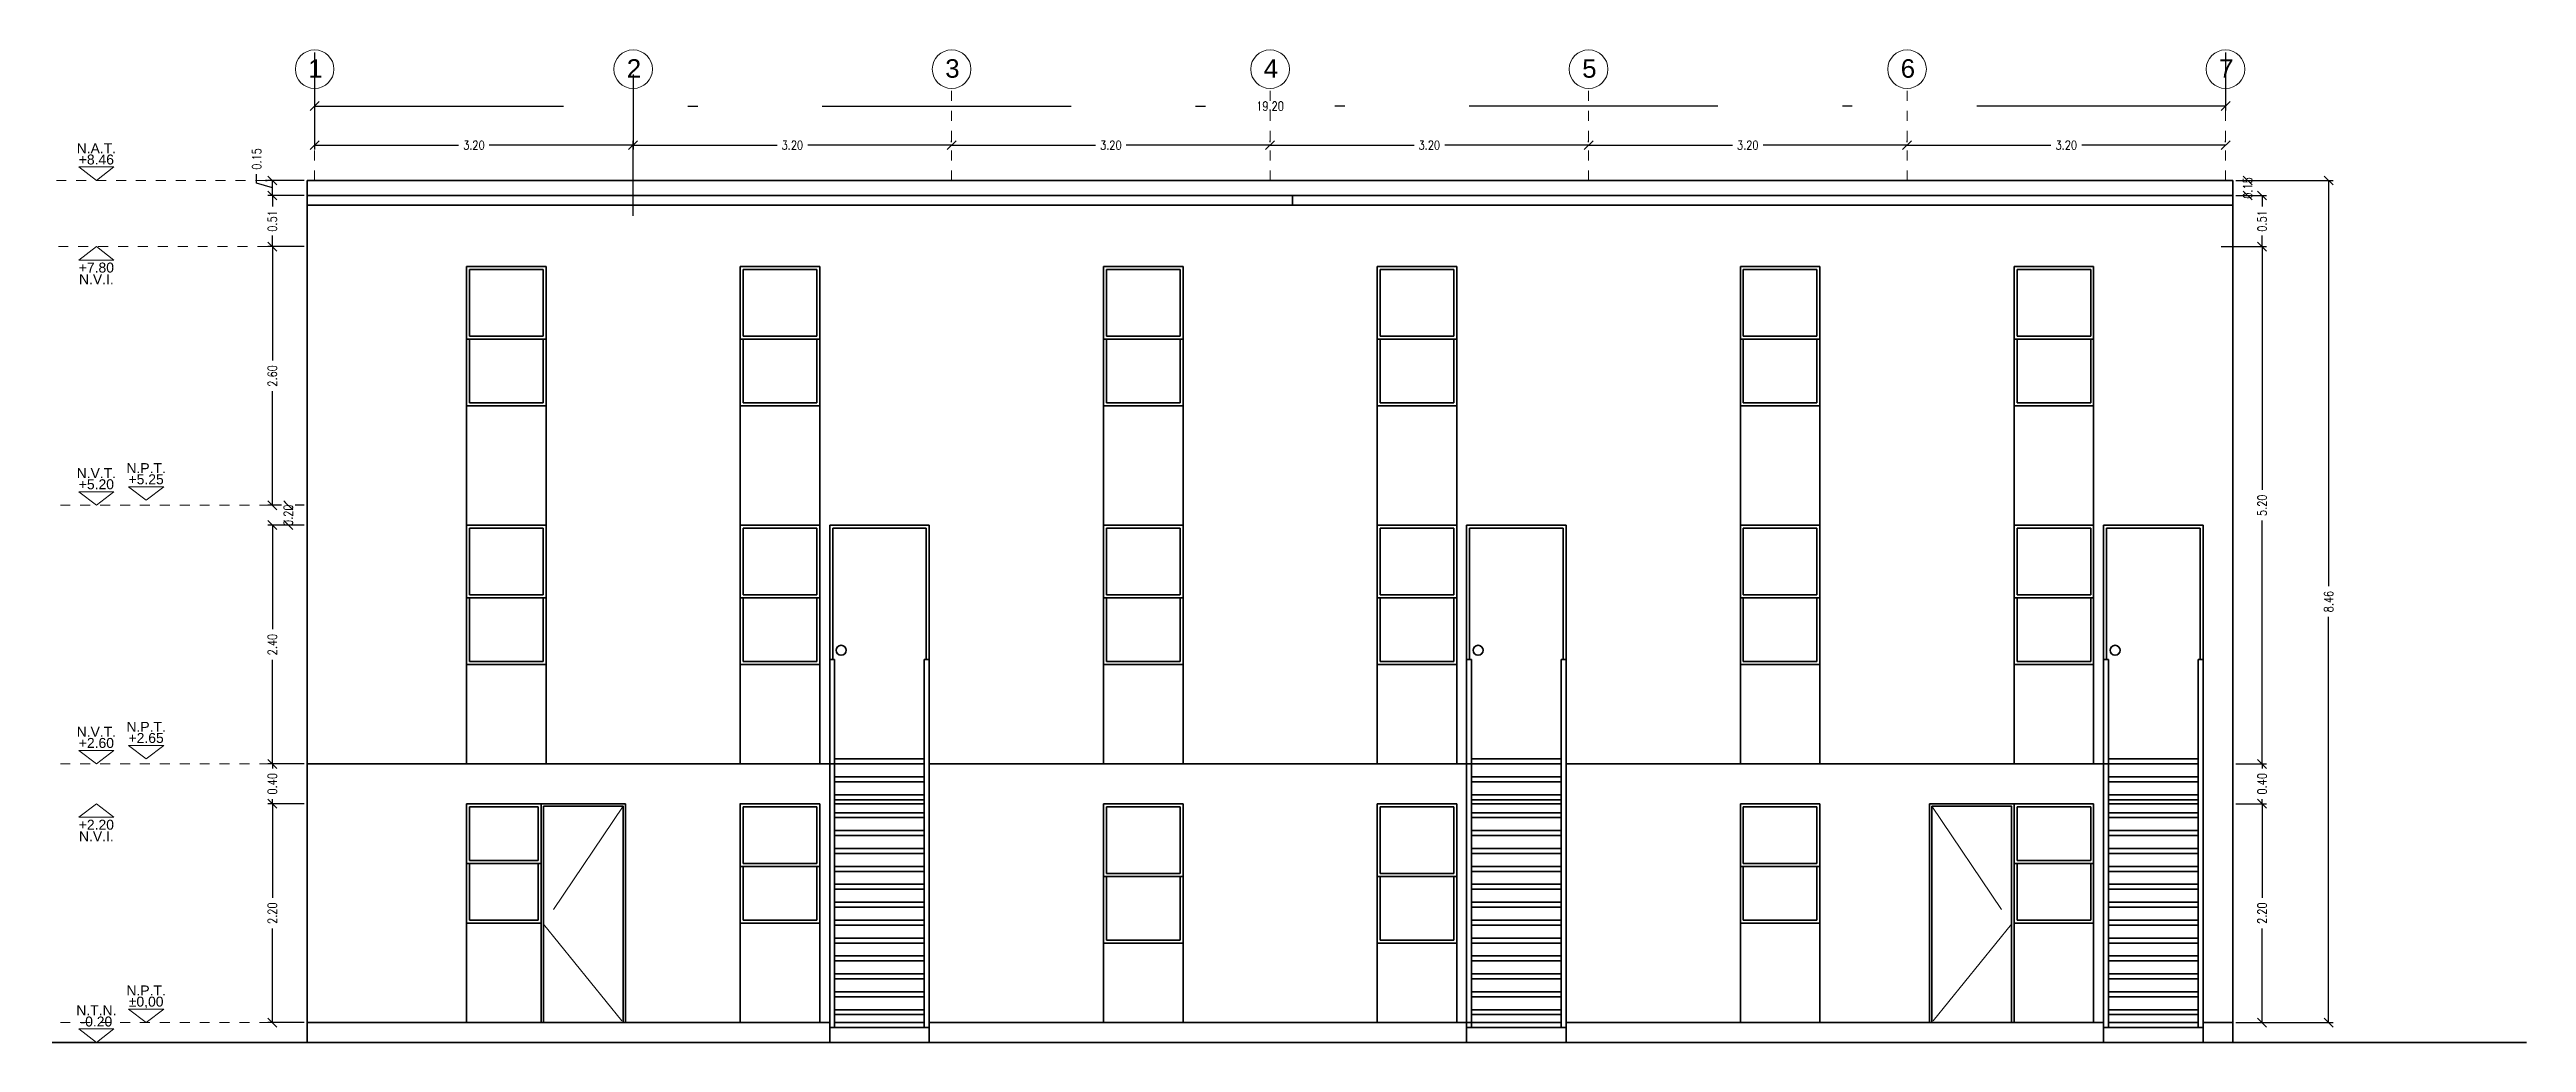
# Model space of a CAD drawing. Header units: metres. Extents: x -255 to -21, y -382 to -241.
# Drawn here: x -179.24 to -154.35, y -329.84 to -319.86 of the extents above; entities that cross this region are included whole.
import ezdxf
from ezdxf.enums import TextEntityAlignment as Align

# ---------------------------------------------------------------- set-up
doc = ezdxf.new("R2010")
doc.units = ezdxf.units.M
doc.header["$LTSCALE"] = 5
doc.header["$MEASUREMENT"] = 0
for name, pattern in [('CENTER2', [1.125, 0.75, -0.125, 0.125, -0.125]), ('DASHDOT', [1, 0.5, -0.25, 0, -0.25]), ('HIDDEN', [0.375, 0.25, -0.125]), ('PHANTOM2', [1.25, 0.625, -0.125, 0.125, -0.125, 0.125, -0.125])]:
    doc.linetypes.add(name, pattern=pattern)
doc.layers.get('0').update_dxf_attribs({"color": 30})
for name, color, linetype, lineweight in [('A-ANNO-DIMS', 3, 'Continuous', 18), ('A-ANNO-SYMB', 3, 'Continuous', 18), ('A-ANNO-TEXT', 3, 'Continuous', 18), ('A-ELEV-MBE1', 7, 'Continuous', 35), ('A-ELEV-OVHD', 3, 'HIDDEN', 18), ('A-SECT-MCUT', 7, 'Continuous', 35)]:
    doc.layers.add(name, color=color, linetype=linetype, lineweight=lineweight)
doc.styles.add('E-ARIAL', font='arial.ttf')
doc.styles.add('E-ROMANS', font='romans.shx', dxfattribs={"width": 0.8})
doc.styles.get("Standard").update_dxf_attribs({"font": 'arial.ttf'})
doc.dimstyles.new('E-0050_TICK_18', dxfattribs={"dimscale": 0.001, "dimtxt": 90, "dimasz": 90, "dimexe": 45, "dimexo": 30, "dimgap": 45, "dimtad": 0, "dimzin": 0, "dimdsep": 46, "dimtxsty": 'E-ROMANS', "dimblk": 'OBLIQUE', "dimcen": 45, "dimclrd": 256, "dimclre": 256, "dimclrt": 256, "dimadec": 0, "dimazin": 0, "dimtfac": 1, "dimtmove": 1, "dimatfit": 3, "dimldrblk": 'OPEN90', "dimfxl": 1, "dimtfill": 1, "dimtolj": 1, "dimtzin": 0, "dimarcsym": 0})

msp = doc.modelspace()

# ---------------------------------------------------------------- texts
at = {"layer": 'A-ANNO-TEXT', "color": 9, "char_height": 0.18608, "width": 2.72022, "attachment_point": 1}
for s, insert in [('{\\fArial|b0|i0|c0|p34;1}', (-176.639, -319.962)), ('{\\fArial|b0|i0|c0|p34;2}', (-173.439, -319.962)), ('{\\fArial|b0|i0|c0|p34;3}', (-170.239, -319.962)), ('{\\fArial|b0|i0|c0|p34;4}', (-167.039, -319.962)), ('{\\fArial|b0|i0|c0|p34;5}', (-163.839, -319.962)), ('{\\fArial|b0|i0|c0|p34;6}', (-160.639, -319.962)), ('{\\fArial|b0|i0|c0|p34;7}', (-157.439, -319.962))]:
    msp.add_mtext(s, dxfattribs=dict(at, insert=insert))

# ---------------------------------------------------------------- blocks, each defined once
blk = doc.blocks.new('_Oblique')
at = {"color": 0, "linetype": 'ByBlock', "lineweight": -2}
blk.add_line((-0.5, -0.5), (0.5, 0.5), dxfattribs=at)
blk = doc.blocks.new('*D211')
at = {"layer": 'A-ANNO-DIMS', "lineweight": -2, "transparency": 16777216}
for p, q in [((-177.158, -321.209), (-177.158, -321.119)), ((-177, -321.256), (-177.158, -321.209)), ((-176.68, -321.181), (-177.045, -321.181)), ((-177, -321.332), (-177, -321.181)), ((-176.68, -321.332), (-177.045, -321.332))]:
    blk.add_line(p, q, dxfattribs=at)
at = {"layer": 'A-ANNO-DIMS', "lineweight": -2, "transparency": 16777216, "xscale": 0.09, "yscale": 0.09, "zscale": 0.09, "rotation": 270}
blk.add_blockref('_Oblique', (-177, -321.332), dxfattribs=at)
at = {"layer": 'A-ANNO-DIMS', "transparency": 16777216, "insert": (-177.158, -320.964), "char_height": 0.09, "attachment_point": 5, "rotation": 90, "style": 'E-ROMANS', "bg_fill": 3, "box_fill_scale": 1.25, "bg_fill_color": 256, "bg_fill_true_color": 13158600, "bg_fill_transparency": 0}
blk.add_mtext('\\A1;0.15', dxfattribs=at)
at = {"layer": 'A-ANNO-DIMS', "lineweight": -2, "transparency": 16777216, "xscale": 0.09, "yscale": 0.09, "zscale": 0.09, "rotation": 90}
blk.add_blockref('_Oblique', (-177, -321.181), dxfattribs=at)
blk = doc.blocks.new('_Open90')
at = {"color": 0, "linetype": 'ByBlock', "lineweight": -2}
for p, q in [((0, 0), (-1, 0)), ((-0.5, 0.5), (0, 0)), ((0, 0), (-0.5, -0.5))]:
    blk.add_line(p, q, dxfattribs=at)
blk = doc.blocks.new('*D176')
at = {"layer": 'A-ANNO-DIMS', "lineweight": -2, "transparency": 16777216}
for p, q in [((-176.68, -321.332), (-177.045, -321.332)), ((-177, -321.332), (-177, -321.444)), ((-177, -321.845), (-177, -321.733)), ((-176.68, -321.845), (-177.045, -321.845))]:
    blk.add_line(p, q, dxfattribs=at)
at = {"layer": 'A-ANNO-DIMS', "transparency": 16777216, "insert": (-177, -321.588), "char_height": 0.09, "attachment_point": 5, "rotation": 90, "style": 'E-ROMANS', "bg_fill": 3, "box_fill_scale": 1.25, "bg_fill_color": 256, "bg_fill_true_color": 13158600, "bg_fill_transparency": 0}
blk.add_mtext('\\A1;0.51', dxfattribs=at)
at = {"layer": 'A-ANNO-DIMS', "lineweight": -2, "transparency": 16777216, "xscale": 0.09, "yscale": 0.09, "zscale": 0.09}
for p, rotation in [((-177, -321.332), 90), ((-177, -321.845), 270)]:
    blk.add_blockref('_Oblique', p, dxfattribs=dict(at, rotation=rotation))
blk = doc.blocks.new('*D177')
at = {"layer": 'A-ANNO-DIMS', "lineweight": -2, "transparency": 16777216}
for p, q in [((-176.68, -321.845), (-177.045, -321.845)), ((-177, -321.845), (-177, -322.99)), ((-177, -324.445), (-177, -323.299)), ((-176.68, -324.445), (-177.045, -324.445))]:
    blk.add_line(p, q, dxfattribs=at)
at = {"layer": 'A-ANNO-DIMS', "lineweight": -2, "transparency": 16777216, "xscale": 0.09, "yscale": 0.09, "zscale": 0.09}
for p, rotation in [((-177, -321.845), 90), ((-177, -324.445), 270)]:
    blk.add_blockref('_Oblique', p, dxfattribs=dict(at, rotation=rotation))
at = {"layer": 'A-ANNO-DIMS', "transparency": 16777216, "insert": (-177, -323.145), "char_height": 0.09, "attachment_point": 5, "rotation": 90, "style": 'E-ROMANS', "bg_fill": 3, "box_fill_scale": 1.25, "bg_fill_color": 256, "bg_fill_true_color": 13158600, "bg_fill_transparency": 0}
blk.add_mtext('\\A1;2.60', dxfattribs=at)
blk = doc.blocks.new('*D178')
at = {"layer": 'A-ANNO-DIMS', "lineweight": -2, "transparency": 16777216}
for p, q in [((-176.68, -324.445), (-176.885, -324.445)), ((-176.84, -324.645), (-176.84, -324.445)), ((-176.68, -324.645), (-176.885, -324.645))]:
    blk.add_line(p, q, dxfattribs=at)
at = {"layer": 'A-ANNO-DIMS', "transparency": 16777216, "insert": (-176.84, -324.545), "char_height": 0.09, "attachment_point": 5, "rotation": 90, "style": 'E-ROMANS', "bg_fill": 3, "box_fill_scale": 1.25, "bg_fill_color": 256, "bg_fill_true_color": 13158600, "bg_fill_transparency": 0}
blk.add_mtext('\\A1;0.20', dxfattribs=at)
at = {"layer": 'A-ANNO-DIMS', "lineweight": -2, "transparency": 16777216, "xscale": 0.09, "yscale": 0.09, "zscale": 0.09}
for p, rotation in [((-176.84, -324.445), 90), ((-176.84, -324.645), 270)]:
    blk.add_blockref('_Oblique', p, dxfattribs=dict(at, rotation=rotation))
blk = doc.blocks.new('*D212')
at = {"layer": 'A-ANNO-DIMS', "lineweight": -2, "transparency": 16777216}
for p, q in [((-176.68, -324.645), (-177.045, -324.645)), ((-177, -324.645), (-177, -325.69)), ((-177, -327.045), (-177, -325.999)), ((-176.68, -327.045), (-177.045, -327.045))]:
    blk.add_line(p, q, dxfattribs=at)
at = {"layer": 'A-ANNO-DIMS', "lineweight": -2, "transparency": 16777216, "xscale": 0.09, "yscale": 0.09, "zscale": 0.09}
for p, rotation in [((-177, -324.645), 90), ((-177, -327.045), 270)]:
    blk.add_blockref('_Oblique', p, dxfattribs=dict(at, rotation=rotation))
at = {"layer": 'A-ANNO-DIMS', "transparency": 16777216, "insert": (-177, -325.845), "char_height": 0.09, "attachment_point": 5, "rotation": 90, "style": 'E-ROMANS', "bg_fill": 3, "box_fill_scale": 1.25, "bg_fill_color": 256, "bg_fill_true_color": 13158600, "bg_fill_transparency": 0}
blk.add_mtext('\\A1;2.40', dxfattribs=at)
blk = doc.blocks.new('*D213')
at = {"layer": 'A-ANNO-DIMS', "lineweight": -2, "transparency": 16777216}
for p, q in [((-176.68, -327.045), (-177.045, -327.045)), ((-177, -327.045), (-177, -327.09)), ((-176.68, -327.445), (-177.045, -327.445)), ((-177, -327.445), (-177, -327.399))]:
    blk.add_line(p, q, dxfattribs=at)
at = {"layer": 'A-ANNO-DIMS', "transparency": 16777216, "insert": (-177, -327.245), "char_height": 0.09, "attachment_point": 5, "rotation": 90, "style": 'E-ROMANS', "bg_fill": 3, "box_fill_scale": 1.25, "bg_fill_color": 256, "bg_fill_true_color": 13158600, "bg_fill_transparency": 0}
blk.add_mtext('\\A1;0.40', dxfattribs=at)
at = {"layer": 'A-ANNO-DIMS', "lineweight": -2, "transparency": 16777216, "xscale": 0.09, "yscale": 0.09, "zscale": 0.09}
for p, rotation in [((-177, -327.045), 90), ((-177, -327.445), 270)]:
    blk.add_blockref('_Oblique', p, dxfattribs=dict(at, rotation=rotation))
blk = doc.blocks.new('*D214')
at = {"layer": 'A-ANNO-DIMS', "lineweight": -2, "transparency": 16777216}
for p, q in [((-176.68, -327.445), (-177.045, -327.445)), ((-177, -327.445), (-177, -328.39)), ((-177, -329.645), (-177, -328.699)), ((-176.68, -329.645), (-177.045, -329.645))]:
    blk.add_line(p, q, dxfattribs=at)
at = {"layer": 'A-ANNO-DIMS', "lineweight": -2, "transparency": 16777216, "xscale": 0.09, "yscale": 0.09, "zscale": 0.09}
for p, rotation in [((-177, -327.445), 90), ((-177, -329.645), 270)]:
    blk.add_blockref('_Oblique', p, dxfattribs=dict(at, rotation=rotation))
at = {"layer": 'A-ANNO-DIMS', "transparency": 16777216, "insert": (-177, -328.545), "char_height": 0.09, "attachment_point": 5, "rotation": 90, "style": 'E-ROMANS', "bg_fill": 3, "box_fill_scale": 1.25, "bg_fill_color": 256, "bg_fill_true_color": 13158600, "bg_fill_transparency": 0}
blk.add_mtext('\\A1;2.20', dxfattribs=at)
blk = doc.blocks.new('TAG-LEVEL-CO')
for points in [[(0.352, 0.272), (-0.352, 0.272)], [(0.352, 0.272), (0, 0), (-0.352, 0.272)]]:
    blk.add_lwpolyline(points)
at = {"style": 'E-ARIAL'}
for tag, p in [('N.P.T.', (0, 0.486)), ('%%P0,00', (0, 0.262))]:
    blk.add_attdef(tag, text='', height=0.2, dxfattribs=at).set_placement(p, align=Align.BOTTOM_CENTER)
blk = doc.blocks.new('*D215')
at = {"layer": 'A-ANNO-DIMS', "lineweight": -2, "transparency": 16777216}
for p, q in [((-157.27, -321.181), (-157.107, -321.181)), ((-157.152, -321.332), (-157.152, -321.181)), ((-157.27, -321.332), (-157.107, -321.332))]:
    blk.add_line(p, q, dxfattribs=at)
at = {"layer": 'A-ANNO-DIMS', "transparency": 16777216, "insert": (-157.152, -321.256), "char_height": 0.09, "attachment_point": 5, "rotation": 90, "style": 'E-ROMANS', "bg_fill": 3, "box_fill_scale": 1.25, "bg_fill_color": 256, "bg_fill_true_color": 13158600, "bg_fill_transparency": 0}
blk.add_mtext('\\A1;0.15', dxfattribs=at)
at = {"layer": 'A-ANNO-DIMS', "lineweight": -2, "transparency": 16777216, "xscale": 0.09, "yscale": 0.09, "zscale": 0.09}
for p, rotation in [((-157.152, -321.181), 90), ((-157.152, -321.332), 270)]:
    blk.add_blockref('_Oblique', p, dxfattribs=dict(at, rotation=rotation))
blk = doc.blocks.new('*D216')
at = {"layer": 'A-ANNO-DIMS', "lineweight": -2, "transparency": 16777216}
for p, q in [((-157.27, -321.332), (-156.963, -321.332)), ((-157.008, -321.332), (-157.008, -321.444)), ((-157.008, -321.845), (-157.008, -321.733)), ((-157.27, -321.845), (-156.963, -321.845))]:
    blk.add_line(p, q, dxfattribs=at)
at = {"layer": 'A-ANNO-DIMS', "lineweight": -2, "transparency": 16777216, "xscale": 0.09, "yscale": 0.09, "zscale": 0.09}
for p, rotation in [((-157.008, -321.332), 90), ((-157.008, -321.845), 270)]:
    blk.add_blockref('_Oblique', p, dxfattribs=dict(at, rotation=rotation))
at = {"layer": 'A-ANNO-DIMS', "transparency": 16777216, "insert": (-157.008, -321.588), "char_height": 0.09, "attachment_point": 5, "rotation": 90, "style": 'E-ROMANS', "bg_fill": 3, "box_fill_scale": 1.25, "bg_fill_color": 256, "bg_fill_true_color": 13158600, "bg_fill_transparency": 0}
blk.add_mtext('\\A1;0.51', dxfattribs=at)
blk = doc.blocks.new('*D179')
at = {"layer": 'A-ANNO-DIMS', "lineweight": -2, "transparency": 16777216}
for p, q in [((-157.42, -321.845), (-156.963, -321.845)), ((-157.008, -321.845), (-157.008, -324.29)), ((-157.008, -327.045), (-157.008, -324.599)), ((-157.27, -327.045), (-156.963, -327.045))]:
    blk.add_line(p, q, dxfattribs=at)
at = {"layer": 'A-ANNO-DIMS', "lineweight": -2, "transparency": 16777216, "xscale": 0.09, "yscale": 0.09, "zscale": 0.09}
for p, rotation in [((-157.008, -321.845), 90), ((-157.008, -327.045), 270)]:
    blk.add_blockref('_Oblique', p, dxfattribs=dict(at, rotation=rotation))
at = {"layer": 'A-ANNO-DIMS', "transparency": 16777216, "insert": (-157.008, -324.445), "char_height": 0.09, "attachment_point": 5, "rotation": 90, "style": 'E-ROMANS', "bg_fill": 3, "box_fill_scale": 1.25, "bg_fill_color": 256, "bg_fill_true_color": 13158600, "bg_fill_transparency": 0}
blk.add_mtext('\\A1;5.20', dxfattribs=at)
blk = doc.blocks.new('*D180')
at = {"layer": 'A-ANNO-DIMS', "lineweight": -2, "transparency": 16777216}
for p, q in [((-157.27, -327.045), (-156.963, -327.045)), ((-157.008, -327.045), (-157.008, -327.09)), ((-157.27, -327.445), (-156.963, -327.445)), ((-157.008, -327.445), (-157.008, -327.399))]:
    blk.add_line(p, q, dxfattribs=at)
at = {"layer": 'A-ANNO-DIMS', "transparency": 16777216, "insert": (-157.008, -327.245), "char_height": 0.09, "attachment_point": 5, "rotation": 90, "style": 'E-ROMANS', "bg_fill": 3, "box_fill_scale": 1.25, "bg_fill_color": 256, "bg_fill_true_color": 13158600, "bg_fill_transparency": 0}
blk.add_mtext('\\A1;0.40', dxfattribs=at)
at = {"layer": 'A-ANNO-DIMS', "lineweight": -2, "transparency": 16777216, "xscale": 0.09, "yscale": 0.09, "zscale": 0.09}
for p, rotation in [((-157.008, -327.045), 90), ((-157.008, -327.445), 270)]:
    blk.add_blockref('_Oblique', p, dxfattribs=dict(at, rotation=rotation))
blk = doc.blocks.new('*D217')
at = {"layer": 'A-ANNO-DIMS', "lineweight": -2, "transparency": 16777216}
for p, q in [((-157.27, -327.445), (-156.963, -327.445)), ((-157.008, -327.445), (-157.008, -328.39)), ((-157.008, -329.645), (-157.008, -328.699)), ((-157.27, -329.645), (-156.963, -329.645))]:
    blk.add_line(p, q, dxfattribs=at)
at = {"layer": 'A-ANNO-DIMS', "lineweight": -2, "transparency": 16777216, "xscale": 0.09, "yscale": 0.09, "zscale": 0.09}
for p, rotation in [((-157.008, -327.445), 90), ((-157.008, -329.645), 270)]:
    blk.add_blockref('_Oblique', p, dxfattribs=dict(at, rotation=rotation))
at = {"layer": 'A-ANNO-DIMS', "transparency": 16777216, "insert": (-157.008, -328.545), "char_height": 0.09, "attachment_point": 5, "rotation": 90, "style": 'E-ROMANS', "bg_fill": 3, "box_fill_scale": 1.25, "bg_fill_color": 256, "bg_fill_true_color": 13158600, "bg_fill_transparency": 0}
blk.add_mtext('\\A1;2.20', dxfattribs=at)
blk = doc.blocks.new('*D181')
at = {"layer": 'A-ANNO-DIMS', "lineweight": -2, "transparency": 16777216}
for p, q in [((-157.27, -321.181), (-156.294, -321.181)), ((-156.339, -321.181), (-156.339, -325.258)), ((-156.339, -329.645), (-156.339, -325.567)), ((-157.27, -329.645), (-156.294, -329.645))]:
    blk.add_line(p, q, dxfattribs=at)
at = {"layer": 'A-ANNO-DIMS', "lineweight": -2, "transparency": 16777216, "xscale": 0.09, "yscale": 0.09, "zscale": 0.09}
for p, rotation in [((-156.339, -321.181), 90), ((-156.339, -329.645), 270)]:
    blk.add_blockref('_Oblique', p, dxfattribs=dict(at, rotation=rotation))
at = {"layer": 'A-ANNO-DIMS', "transparency": 16777216, "insert": (-156.339, -325.413), "char_height": 0.09, "attachment_point": 5, "rotation": 90, "style": 'E-ROMANS', "bg_fill": 3, "box_fill_scale": 1.25, "bg_fill_color": 256, "bg_fill_true_color": 13158600, "bg_fill_transparency": 0}
blk.add_mtext('\\A1;8.46', dxfattribs=at)
blk = doc.blocks.new('*D61')
at = {"layer": 'A-ANNO-DIMS', "linetype": 'DASHDOT', "lineweight": -2, "transparency": 16777216}
for p, q in [((-173.375, -321.537), (-173.375, -320.781)), ((-170.175, -320.796), (-170.175, -320.781)), ((-173.375, -320.826), (-171.929, -320.826)), ((-170.175, -320.826), (-171.62, -320.826))]:
    blk.add_line(p, q, dxfattribs=at)
at = {"layer": 'A-ANNO-DIMS', "linetype": 'DASHDOT', "lineweight": -2, "transparency": 16777216, "xscale": 0.09, "yscale": 0.09, "zscale": 0.09, "rotation": 180}
blk.add_blockref('_Oblique', (-173.375, -320.826), dxfattribs=at)
at = {"layer": 'A-ANNO-DIMS', "linetype": 'DASHDOT', "lineweight": -2, "transparency": 16777216, "xscale": 0.09, "yscale": 0.09, "zscale": 0.09}
blk.add_blockref('_Oblique', (-170.175, -320.826), dxfattribs=at)
at = {"layer": 'A-ANNO-DIMS', "linetype": 'DASHDOT', "transparency": 16777216, "insert": (-171.775, -320.826), "char_height": 0.09, "attachment_point": 5, "style": 'E-ROMANS', "bg_fill": 3, "box_fill_scale": 1.25, "bg_fill_color": 256, "bg_fill_true_color": 13158600, "bg_fill_transparency": 0}
blk.add_mtext('\\A1;3.20', dxfattribs=at)
blk = doc.blocks.new('*D62')
at = {"layer": 'A-ANNO-DIMS', "linetype": 'DASHDOT', "lineweight": -2, "transparency": 16777216}
for p, q in [((-176.575, -319.895), (-176.575, -320.478)), ((-157.375, -319.895), (-157.375, -320.478)), ((-176.575, -320.433), (-167.158, -320.433)), ((-157.375, -320.433), (-166.791, -320.433))]:
    blk.add_line(p, q, dxfattribs=at)
at = {"layer": 'A-ANNO-DIMS', "linetype": 'DASHDOT', "lineweight": -2, "transparency": 16777216, "xscale": 0.09, "yscale": 0.09, "zscale": 0.09, "rotation": 180}
blk.add_blockref('_Oblique', (-176.575, -320.433), dxfattribs=at)
at = {"layer": 'A-ANNO-DIMS', "linetype": 'DASHDOT', "lineweight": -2, "transparency": 16777216, "xscale": 0.09, "yscale": 0.09, "zscale": 0.09}
blk.add_blockref('_Oblique', (-157.375, -320.433), dxfattribs=at)
at = {"layer": 'A-ANNO-DIMS', "linetype": 'DASHDOT', "transparency": 16777216, "insert": (-166.975, -320.433), "char_height": 0.09, "attachment_point": 5, "style": 'E-ROMANS', "bg_fill": 3, "box_fill_scale": 1.25, "bg_fill_color": 256, "bg_fill_true_color": 13158600, "bg_fill_transparency": 0}
blk.add_mtext('\\A1;19.20', dxfattribs=at)
blk = doc.blocks.new('*D63')
at = {"layer": 'A-ANNO-DIMS', "linetype": 'DASHDOT', "lineweight": -2, "transparency": 16777216}
for p, q in [((-160.575, -320.796), (-160.575, -320.781)), ((-157.375, -320.796), (-157.375, -320.781)), ((-160.575, -320.826), (-159.129, -320.826)), ((-157.375, -320.826), (-158.82, -320.826))]:
    blk.add_line(p, q, dxfattribs=at)
at = {"layer": 'A-ANNO-DIMS', "linetype": 'DASHDOT', "lineweight": -2, "transparency": 16777216, "xscale": 0.09, "yscale": 0.09, "zscale": 0.09, "rotation": 180}
blk.add_blockref('_Oblique', (-160.575, -320.826), dxfattribs=at)
at = {"layer": 'A-ANNO-DIMS', "linetype": 'DASHDOT', "lineweight": -2, "transparency": 16777216, "xscale": 0.09, "yscale": 0.09, "zscale": 0.09}
blk.add_blockref('_Oblique', (-157.375, -320.826), dxfattribs=at)
at = {"layer": 'A-ANNO-DIMS', "linetype": 'DASHDOT', "transparency": 16777216, "insert": (-158.975, -320.826), "char_height": 0.09, "attachment_point": 5, "style": 'E-ROMANS', "bg_fill": 3, "box_fill_scale": 1.25, "bg_fill_color": 256, "bg_fill_true_color": 13158600, "bg_fill_transparency": 0}
blk.add_mtext('\\A1;3.20', dxfattribs=at)
blk = doc.blocks.new('*D64')
at = {"layer": 'A-ANNO-DIMS', "linetype": 'DASHDOT', "lineweight": -2, "transparency": 16777216}
for p, q in [((-163.775, -320.796), (-163.775, -320.781)), ((-160.575, -320.796), (-160.575, -320.781)), ((-163.775, -320.826), (-162.329, -320.826)), ((-160.575, -320.826), (-162.02, -320.826))]:
    blk.add_line(p, q, dxfattribs=at)
at = {"layer": 'A-ANNO-DIMS', "linetype": 'DASHDOT', "lineweight": -2, "transparency": 16777216, "xscale": 0.09, "yscale": 0.09, "zscale": 0.09, "rotation": 180}
blk.add_blockref('_Oblique', (-163.775, -320.826), dxfattribs=at)
at = {"layer": 'A-ANNO-DIMS', "linetype": 'DASHDOT', "lineweight": -2, "transparency": 16777216, "xscale": 0.09, "yscale": 0.09, "zscale": 0.09}
blk.add_blockref('_Oblique', (-160.575, -320.826), dxfattribs=at)
at = {"layer": 'A-ANNO-DIMS', "linetype": 'DASHDOT', "transparency": 16777216, "insert": (-162.175, -320.826), "char_height": 0.09, "attachment_point": 5, "style": 'E-ROMANS', "bg_fill": 3, "box_fill_scale": 1.25, "bg_fill_color": 256, "bg_fill_true_color": 13158600, "bg_fill_transparency": 0}
blk.add_mtext('\\A1;3.20', dxfattribs=at)
blk = doc.blocks.new('*D65')
at = {"layer": 'A-ANNO-DIMS', "linetype": 'DASHDOT', "lineweight": -2, "transparency": 16777216}
for p, q in [((-166.975, -320.796), (-166.975, -320.781)), ((-163.775, -320.796), (-163.775, -320.781)), ((-166.975, -320.826), (-165.529, -320.826)), ((-163.775, -320.826), (-165.22, -320.826))]:
    blk.add_line(p, q, dxfattribs=at)
at = {"layer": 'A-ANNO-DIMS', "linetype": 'DASHDOT', "lineweight": -2, "transparency": 16777216, "xscale": 0.09, "yscale": 0.09, "zscale": 0.09, "rotation": 180}
blk.add_blockref('_Oblique', (-166.975, -320.826), dxfattribs=at)
at = {"layer": 'A-ANNO-DIMS', "linetype": 'DASHDOT', "lineweight": -2, "transparency": 16777216, "xscale": 0.09, "yscale": 0.09, "zscale": 0.09}
blk.add_blockref('_Oblique', (-163.775, -320.826), dxfattribs=at)
at = {"layer": 'A-ANNO-DIMS', "linetype": 'DASHDOT', "transparency": 16777216, "insert": (-165.375, -320.826), "char_height": 0.09, "attachment_point": 5, "style": 'E-ROMANS', "bg_fill": 3, "box_fill_scale": 1.25, "bg_fill_color": 256, "bg_fill_true_color": 13158600, "bg_fill_transparency": 0}
blk.add_mtext('\\A1;3.20', dxfattribs=at)
blk = doc.blocks.new('*D66')
at = {"layer": 'A-ANNO-DIMS', "linetype": 'DASHDOT', "lineweight": -2, "transparency": 16777216}
for p, q in [((-170.175, -320.796), (-170.175, -320.781)), ((-166.975, -320.796), (-166.975, -320.781)), ((-170.175, -320.826), (-168.729, -320.826)), ((-166.975, -320.826), (-168.42, -320.826))]:
    blk.add_line(p, q, dxfattribs=at)
at = {"layer": 'A-ANNO-DIMS', "linetype": 'DASHDOT', "lineweight": -2, "transparency": 16777216, "xscale": 0.09, "yscale": 0.09, "zscale": 0.09, "rotation": 180}
blk.add_blockref('_Oblique', (-170.175, -320.826), dxfattribs=at)
at = {"layer": 'A-ANNO-DIMS', "linetype": 'DASHDOT', "lineweight": -2, "transparency": 16777216, "xscale": 0.09, "yscale": 0.09, "zscale": 0.09}
blk.add_blockref('_Oblique', (-166.975, -320.826), dxfattribs=at)
at = {"layer": 'A-ANNO-DIMS', "linetype": 'DASHDOT', "transparency": 16777216, "insert": (-168.575, -320.826), "char_height": 0.09, "attachment_point": 5, "style": 'E-ROMANS', "bg_fill": 3, "box_fill_scale": 1.25, "bg_fill_color": 256, "bg_fill_true_color": 13158600, "bg_fill_transparency": 0}
blk.add_mtext('\\A1;3.20', dxfattribs=at)
blk = doc.blocks.new('*D67')
at = {"layer": 'A-ANNO-DIMS', "lineweight": -2, "transparency": 16777216}
for p, q in [((-173.375, -321.537), (-173.375, -320.781)), ((-170.175, -320.796), (-170.175, -320.781)), ((-173.375, -320.826), (-171.929, -320.826)), ((-170.175, -320.826), (-171.62, -320.826))]:
    blk.add_line(p, q, dxfattribs=at)
at = {"layer": 'A-ANNO-DIMS', "lineweight": -2, "transparency": 16777216, "xscale": 0.09, "yscale": 0.09, "zscale": 0.09, "rotation": 180}
blk.add_blockref('_Oblique', (-173.375, -320.826), dxfattribs=at)
at = {"layer": 'A-ANNO-DIMS', "lineweight": -2, "transparency": 16777216, "xscale": 0.09, "yscale": 0.09, "zscale": 0.09}
blk.add_blockref('_Oblique', (-170.175, -320.826), dxfattribs=at)
at = {"layer": 'A-ANNO-DIMS', "transparency": 16777216, "insert": (-171.775, -320.826), "char_height": 0.09, "attachment_point": 5, "style": 'E-ROMANS', "bg_fill": 3, "box_fill_scale": 1.25, "bg_fill_color": 256, "bg_fill_true_color": 13158600, "bg_fill_transparency": 0}
blk.add_mtext('\\A1;3.20', dxfattribs=at)
blk = doc.blocks.new('*D68')
at = {"layer": 'A-ANNO-DIMS', "linetype": 'DASHDOT', "lineweight": -2, "transparency": 16777216}
for p, q in [((-176.575, -320.115), (-176.575, -320.871)), ((-173.375, -320.115), (-173.375, -320.871)), ((-176.575, -320.826), (-175.129, -320.826)), ((-173.375, -320.826), (-174.82, -320.826))]:
    blk.add_line(p, q, dxfattribs=at)
at = {"layer": 'A-ANNO-DIMS', "linetype": 'DASHDOT', "lineweight": -2, "transparency": 16777216, "xscale": 0.09, "yscale": 0.09, "zscale": 0.09, "rotation": 180}
blk.add_blockref('_Oblique', (-176.575, -320.826), dxfattribs=at)
at = {"layer": 'A-ANNO-DIMS', "linetype": 'DASHDOT', "lineweight": -2, "transparency": 16777216, "xscale": 0.09, "yscale": 0.09, "zscale": 0.09}
blk.add_blockref('_Oblique', (-173.375, -320.826), dxfattribs=at)
at = {"layer": 'A-ANNO-DIMS', "linetype": 'DASHDOT', "transparency": 16777216, "insert": (-174.975, -320.826), "char_height": 0.09, "attachment_point": 5, "style": 'E-ROMANS', "bg_fill": 3, "box_fill_scale": 1.25, "bg_fill_color": 256, "bg_fill_true_color": 13158600, "bg_fill_transparency": 0}
blk.add_mtext('\\A1;3.20', dxfattribs=at)

# ---------------------------------------------------------------- dimensions: what is measured, and where the dimension line sits
at = {"layer": 'A-ANNO-DIMS', "linetype": 'DASHDOT'}
dim = msp.add_linear_dim(base=(-157.375, -320.826), p1=(-160.575, -320.826), p2=(-157.375, -320.826), dimstyle='E-0050_TICK_18', dxfattribs=at)
dim.commit()
dim.dimension.update_dxf_attribs({"geometry": '*D63', "text_midpoint": (-158.975, -320.826)})

# ---------------------------------------------------------------- linework, layer by layer
at = {"layer": 'A-ANNO-DIMS'}
for centre in [(-176.575, -320.062), (-173.375, -320.062), (-170.175, -320.062), (-166.975, -320.062), (-163.775, -320.062), (-160.575, -320.062), (-157.375, -320.062)]:
    msp.add_circle(centre, 0.194, dxfattribs=at)
at = {"layer": 'A-ANNO-SYMB', "linetype": 'PHANTOM2', "ltscale": 0.001}
for p, q in [((-177.07, -321.181), (-179.239, -321.181)), ((-177.05, -321.845), (-179.219, -321.845)), ((-177.03, -324.445), (-179.199, -324.445)), ((-177.03, -327.045), (-179.199, -327.045)), ((-177.03, -329.645), (-179.199, -329.645))]:
    msp.add_line(p, q, dxfattribs=at)
at = {"layer": 'A-ANNO-SYMB', "linetype": 'DASHDOT'}
msp.add_solid([(-177.07, -321.171), (-177.07, -321.191), (-177.01, -321.181)], dxfattribs=at)
at = {"layer": 'A-ELEV-MBE1'}
for p, q in [((-166.75, -321.332), (-166.75, -321.429)), ((-175.05, -322.045), (-174.25, -322.045)), ((-175.05, -322.045), (-175.05, -324.445)), ((-175.02, -322.075), (-175.02, -322.745)), ((-175.02, -322.075), (-174.28, -322.075)), ((-174.28, -322.075), (-174.28, -322.745)), ((-174.25, -322.045), (-174.25, -327.045)), ((-172.3, -322.045), (-172.3, -323.445)), ((-172.3, -322.045), (-171.5, -322.045)), ((-172.27, -322.075), (-171.53, -322.075)), ((-172.27, -322.075), (-172.27, -322.745)), ((-171.53, -322.075), (-171.53, -322.745)), ((-171.5, -322.045), (-171.5, -323.445)), ((-168.65, -322.045), (-167.85, -322.045)), ((-168.65, -322.045), (-168.65, -324.445)), ((-168.62, -322.075), (-168.62, -322.745)), ((-168.62, -322.075), (-167.88, -322.075)), ((-167.88, -322.075), (-167.88, -322.745)), ((-167.85, -322.045), (-167.85, -327.045)), ((-165.9, -322.045), (-165.1, -322.045)), ((-165.9, -322.045), (-165.9, -323.445)), ((-165.87, -322.075), (-165.87, -322.745)), ((-165.87, -322.075), (-165.13, -322.075)), ((-165.13, -322.075), (-165.13, -322.745)), ((-165.1, -322.045), (-165.1, -323.445)), ((-162.25, -322.045), (-161.45, -322.045)), ((-162.25, -322.045), (-162.25, -324.445)), ((-162.22, -322.075), (-162.22, -322.745)), ((-162.22, -322.075), (-161.48, -322.075)), ((-161.48, -322.075), (-161.48, -322.745)), ((-161.45, -322.045), (-161.45, -327.045)), ((-159.5, -322.045), (-159.5, -323.445)), ((-159.5, -322.045), (-158.7, -322.045)), ((-159.47, -322.075), (-158.73, -322.075)), ((-159.47, -322.075), (-159.47, -322.745)), ((-158.73, -322.075), (-158.73, -322.745)), ((-158.7, -322.045), (-158.7, -323.445)), ((-175.02, -322.775), (-175.02, -323.415)), ((-174.28, -322.775), (-174.28, -323.415)), ((-172.27, -322.775), (-172.27, -323.415)), ((-171.53, -322.775), (-171.53, -323.415)), ((-168.62, -322.775), (-168.62, -323.415)), ((-167.88, -322.775), (-167.88, -323.415)), ((-165.87, -322.775), (-165.87, -323.415)), ((-165.13, -322.775), (-165.13, -323.415)), ((-162.22, -322.775), (-162.22, -323.415)), ((-161.48, -322.775), (-161.48, -323.415)), ((-159.47, -322.775), (-159.47, -323.415)), ((-158.73, -322.775), (-158.73, -323.415)), ((-175.05, -323.445), (-175.05, -327.045)), ((-175.05, -323.445), (-174.25, -323.445)), ((-175.02, -323.415), (-174.28, -323.415)), ((-172.3, -323.445), (-172.3, -324.645)), ((-172.3, -323.445), (-171.5, -323.445)), ((-172.27, -323.415), (-171.53, -323.415)), ((-171.5, -323.445), (-171.5, -324.645)), ((-168.65, -323.445), (-168.65, -327.045)), ((-168.65, -323.445), (-167.85, -323.445)), ((-168.62, -323.415), (-167.88, -323.415)), ((-165.9, -323.445), (-165.9, -324.645)), ((-165.9, -323.445), (-165.1, -323.445)), ((-165.87, -323.415), (-165.13, -323.415)), ((-165.1, -323.445), (-165.1, -324.645)), ((-162.25, -323.445), (-162.25, -327.045)), ((-162.25, -323.445), (-161.45, -323.445)), ((-162.22, -323.415), (-161.48, -323.415)), ((-159.5, -323.445), (-159.5, -324.645)), ((-159.5, -323.445), (-158.7, -323.445)), ((-159.47, -323.415), (-158.73, -323.415)), ((-158.7, -323.445), (-158.7, -324.645)), ((-175.05, -324.645), (-175.05, -326.045)), ((-174.25, -324.645), (-175.05, -324.645)), ((-175.02, -324.675), (-175.02, -325.345)), ((-175.02, -324.675), (-174.28, -324.675)), ((-174.28, -324.675), (-174.28, -325.345)), ((-174.25, -324.645), (-174.25, -326.045)), ((-172.3, -324.645), (-171.5, -324.645)), ((-172.3, -324.645), (-172.3, -326.045)), ((-172.27, -324.675), (-172.27, -325.345)), ((-172.27, -324.675), (-171.53, -324.675)), ((-171.53, -324.675), (-171.53, -325.345)), ((-171.5, -324.645), (-171.5, -326.045)), ((-171.4, -325.995), (-171.4, -324.645)), ((-171.4, -324.645), (-170.4, -324.645)), ((-171.37, -324.675), (-170.43, -324.675)), ((-171.37, -325.995), (-171.37, -324.675)), ((-170.43, -325.995), (-170.43, -324.675)), ((-170.4, -325.995), (-170.4, -324.645)), ((-168.65, -324.645), (-168.65, -326.045)), ((-167.85, -324.645), (-168.65, -324.645)), ((-168.62, -324.675), (-168.62, -325.345)), ((-168.62, -324.675), (-167.88, -324.675)), ((-167.88, -324.675), (-167.88, -325.345)), ((-167.85, -324.645), (-167.85, -326.045)), ((-165.9, -324.645), (-165.9, -326.045)), ((-165.9, -324.645), (-165.1, -324.645)), ((-165.87, -324.675), (-165.13, -324.675)), ((-165.87, -324.675), (-165.87, -325.345)), ((-165.13, -324.675), (-165.13, -325.345)), ((-165.1, -324.645), (-165.1, -326.045)), ((-165, -324.645), (-164, -324.645)), ((-165, -325.995), (-165, -324.645)), ((-164.97, -325.995), (-164.97, -324.675)), ((-164.97, -324.675), (-164.03, -324.675)), ((-164.03, -325.995), (-164.03, -324.675)), ((-164, -325.995), (-164, -324.645)), ((-162.25, -324.645), (-162.25, -326.045)), ((-161.45, -324.645), (-162.25, -324.645)), ((-162.22, -324.675), (-162.22, -325.345)), ((-162.22, -324.675), (-161.48, -324.675)), ((-161.48, -324.675), (-161.48, -325.345)), ((-161.45, -324.645), (-161.45, -326.045)), ((-159.5, -324.645), (-159.5, -326.045)), ((-159.5, -324.645), (-158.7, -324.645)), ((-159.47, -324.675), (-158.73, -324.675)), ((-159.47, -324.675), (-159.47, -325.345)), ((-158.73, -324.675), (-158.73, -325.345)), ((-158.7, -324.645), (-158.7, -326.045)), ((-158.6, -324.645), (-157.6, -324.645)), ((-158.6, -325.995), (-158.6, -324.645)), ((-158.57, -325.995), (-158.57, -324.675)), ((-158.57, -324.675), (-157.63, -324.675)), ((-157.63, -325.995), (-157.63, -324.675)), ((-157.6, -325.995), (-157.6, -324.645)), ((-175.02, -325.375), (-175.02, -326.015)), ((-174.28, -325.375), (-174.28, -326.015)), ((-172.27, -325.375), (-172.27, -326.015)), ((-171.53, -325.375), (-171.53, -326.015)), ((-168.62, -325.375), (-168.62, -326.015)), ((-167.88, -325.375), (-167.88, -326.015)), ((-165.87, -325.375), (-165.87, -326.015)), ((-165.13, -325.375), (-165.13, -326.015)), ((-162.22, -325.375), (-162.22, -326.015)), ((-161.48, -325.375), (-161.48, -326.015)), ((-159.47, -325.375), (-159.47, -326.015)), ((-158.73, -325.375), (-158.73, -326.015)), ((-175.02, -326.015), (-174.28, -326.015)), ((-172.3, -326.015), (-172.3, -327.045)), ((-172.27, -326.015), (-171.53, -326.015)), ((-171.5, -326.015), (-171.5, -327.045)), ((-171.4, -325.995), (-171.35, -325.995)), ((-170.45, -325.995), (-170.4, -325.995)), ((-168.62, -326.015), (-167.88, -326.015)), ((-165.9, -326.015), (-165.9, -327.045)), ((-165.87, -326.015), (-165.13, -326.015)), ((-165.1, -326.015), (-165.1, -327.045)), ((-165, -325.995), (-164.95, -325.995)), ((-164.05, -325.995), (-164, -325.995)), ((-162.22, -326.015), (-161.48, -326.015)), ((-159.5, -326.015), (-159.5, -327.045)), ((-159.47, -326.015), (-158.73, -326.015)), ((-158.7, -326.015), (-158.7, -327.045)), ((-158.6, -325.995), (-158.55, -325.995)), ((-157.65, -325.995), (-157.6, -325.995)), ((-175.05, -326.045), (-174.25, -326.045)), ((-172.3, -326.045), (-171.5, -326.045)), ((-171.35, -326.083), (-171.35, -326.076)), ((-168.65, -326.045), (-167.85, -326.045)), ((-165.9, -326.045), (-165.1, -326.045)), ((-164.95, -326.083), (-164.95, -326.076)), ((-162.25, -326.045), (-161.45, -326.045)), ((-159.5, -326.045), (-158.7, -326.045)), ((-158.55, -326.083), (-158.55, -326.076)), ((-171.35, -326.995), (-170.45, -326.995)), ((-164.95, -326.995), (-164.05, -326.995)), ((-158.55, -326.995), (-157.65, -326.995)), ((-171.35, -327.045), (-170.45, -327.045)), ((-171.35, -327.045), (-170.45, -327.045)), ((-171.35, -327.175), (-170.45, -327.175)), ((-171.35, -327.225), (-170.45, -327.225)), ((-170.4, -327.045), (-164.85, -327.045)), ((-164.95, -327.045), (-164.05, -327.045)), ((-164.95, -327.045), (-164.05, -327.045)), ((-164.95, -327.175), (-164.05, -327.175)), ((-164.95, -327.225), (-164.05, -327.225)), ((-164, -327.045), (-158.45, -327.045)), ((-158.55, -327.045), (-157.65, -327.045)), ((-158.55, -327.045), (-157.65, -327.045)), ((-158.55, -327.175), (-157.65, -327.175)), ((-158.55, -327.225), (-157.65, -327.225)), ((-175.05, -327.445), (-173.45, -327.445)), ((-175.05, -327.445), (-175.05, -329.645)), ((-175.02, -327.475), (-175.02, -328.015)), ((-175.02, -327.475), (-174.33, -327.475)), ((-174.33, -327.475), (-174.33, -328.015)), ((-174.3, -327.445), (-174.3, -329.645)), ((-173.45, -327.445), (-173.45, -329.645)), ((-172.304, -327.445), (-171.504, -327.445)), ((-172.3, -327.445), (-171.5, -327.445)), ((-172.3, -327.445), (-172.3, -329.645)), ((-172.27, -327.475), (-172.27, -328.045)), ((-172.27, -327.475), (-171.53, -327.475)), ((-171.53, -327.475), (-171.53, -328.045)), ((-171.5, -327.445), (-171.5, -329.645)), ((-171.35, -327.355), (-170.45, -327.355)), ((-171.35, -327.405), (-170.45, -327.405)), ((-171.35, -327.445), (-170.45, -327.445)), ((-170.55, -327.445), (-171.25, -327.445)), ((-170.4, -327.445), (-170.4, -329.645)), ((-167.85, -327.445), (-168.65, -327.445)), ((-168.65, -327.445), (-168.65, -328.845)), ((-168.62, -327.475), (-167.88, -327.475)), ((-168.62, -327.475), (-168.62, -328.145)), ((-167.88, -327.475), (-167.88, -328.145)), ((-167.85, -327.445), (-167.85, -328.845)), ((-165.9, -327.445), (-165.9, -328.845)), ((-165.9, -327.445), (-165.1, -327.445)), ((-165.87, -327.475), (-165.13, -327.475)), ((-165.87, -327.475), (-165.87, -328.145)), ((-165.13, -327.475), (-165.13, -328.145)), ((-165.1, -327.445), (-165.1, -328.845)), ((-164.95, -327.355), (-164.05, -327.355)), ((-164.95, -327.405), (-164.05, -327.405)), ((-164.95, -327.445), (-164.05, -327.445)), ((-164.15, -327.445), (-164.85, -327.445)), ((-164, -327.445), (-164, -329.645)), ((-162.25, -327.445), (-161.45, -327.445)), ((-162.25, -327.445), (-162.25, -329.645)), ((-162.22, -327.475), (-162.22, -328.045)), ((-162.22, -327.475), (-161.48, -327.475)), ((-161.48, -327.475), (-161.48, -328.045)), ((-161.45, -327.445), (-161.45, -328.645)), ((-160.35, -327.445), (-158.7, -327.445)), ((-160.35, -327.445), (-160.35, -329.645)), ((-159.5, -327.445), (-159.5, -329.645)), ((-158.7, -327.445), (-159.495, -327.445)), ((-159.47, -327.475), (-159.47, -328.015)), ((-158.73, -327.475), (-159.47, -327.475)), ((-158.73, -327.475), (-158.73, -328.015)), ((-158.7, -329.645), (-158.7, -327.445)), ((-158.55, -327.355), (-157.65, -327.355)), ((-158.55, -327.405), (-157.65, -327.405)), ((-158.55, -327.445), (-157.65, -327.445)), ((-157.75, -327.445), (-158.45, -327.445)), ((-157.6, -327.445), (-157.6, -329.645)), ((-171.35, -327.535), (-170.45, -327.535)), ((-171.35, -327.585), (-170.45, -327.585)), ((-171.35, -327.715), (-170.45, -327.715)), ((-171.35, -327.765), (-170.45, -327.765)), ((-168.65, -327.645), (-168.65, -329.645)), ((-165.9, -327.645), (-165.9, -329.645)), ((-164.95, -327.535), (-164.05, -327.535)), ((-164.95, -327.585), (-164.05, -327.585)), ((-164.95, -327.715), (-164.05, -327.715)), ((-164.95, -327.765), (-164.05, -327.765)), ((-158.55, -327.535), (-157.65, -327.535)), ((-158.55, -327.585), (-157.65, -327.585)), ((-158.55, -327.715), (-157.65, -327.715)), ((-158.55, -327.765), (-157.65, -327.765)), ((-171.35, -327.895), (-170.45, -327.895)), ((-171.35, -327.945), (-170.45, -327.945)), ((-164.95, -327.895), (-164.05, -327.895)), ((-164.95, -327.945), (-164.05, -327.945)), ((-158.55, -327.895), (-157.65, -327.895)), ((-158.55, -327.945), (-157.65, -327.945)), ((-175.02, -328.045), (-175.02, -328.615)), ((-174.33, -328.045), (-174.33, -328.615)), ((-172.27, -328.075), (-172.27, -328.615)), ((-171.53, -328.075), (-171.53, -328.615)), ((-171.35, -328.075), (-170.45, -328.075)), ((-171.35, -328.125), (-170.45, -328.125)), ((-171.35, -328.255), (-170.45, -328.255)), ((-168.62, -328.175), (-168.62, -328.815)), ((-167.88, -328.175), (-167.88, -328.815)), ((-165.87, -328.175), (-165.87, -328.815)), ((-165.13, -328.175), (-165.13, -328.815)), ((-164.95, -328.075), (-164.05, -328.075)), ((-164.95, -328.125), (-164.05, -328.125)), ((-164.95, -328.255), (-164.05, -328.255)), ((-162.22, -328.075), (-162.22, -328.615)), ((-161.48, -328.075), (-161.48, -328.615)), ((-159.47, -328.045), (-159.47, -328.615)), ((-158.73, -328.045), (-158.73, -328.615)), ((-158.55, -328.075), (-157.65, -328.075)), ((-158.55, -328.125), (-157.65, -328.125)), ((-158.55, -328.255), (-157.65, -328.255)), ((-171.35, -328.305), (-170.45, -328.305)), ((-171.35, -328.435), (-170.45, -328.435)), ((-171.35, -328.485), (-170.45, -328.485)), ((-164.95, -328.305), (-164.05, -328.305)), ((-164.95, -328.435), (-164.05, -328.435)), ((-164.95, -328.485), (-164.05, -328.485)), ((-158.55, -328.305), (-157.65, -328.305)), ((-158.55, -328.435), (-157.65, -328.435)), ((-158.55, -328.485), (-157.65, -328.485)), ((-175.05, -328.645), (-174.3, -328.645)), ((-175.02, -328.615), (-174.33, -328.615)), ((-172.3, -328.645), (-171.5, -328.645)), ((-172.27, -328.615), (-171.53, -328.615)), ((-171.35, -328.615), (-170.45, -328.615)), ((-171.35, -328.665), (-170.45, -328.665)), ((-164.95, -328.615), (-164.05, -328.615)), ((-164.95, -328.665), (-164.05, -328.665)), ((-162.25, -328.645), (-161.45, -328.645)), ((-162.22, -328.615), (-161.48, -328.615)), ((-161.45, -328.645), (-161.45, -329.645)), ((-158.7, -328.645), (-159.5, -328.645)), ((-158.73, -328.615), (-159.47, -328.615)), ((-158.55, -328.615), (-157.65, -328.615)), ((-158.55, -328.665), (-157.65, -328.665)), ((-171.35, -328.795), (-170.45, -328.795)), ((-171.35, -328.845), (-170.45, -328.845)), ((-171.35, -328.975), (-170.45, -328.975)), ((-168.65, -328.845), (-167.85, -328.845)), ((-168.62, -328.815), (-167.88, -328.815)), ((-167.85, -328.845), (-167.85, -329.645)), ((-165.9, -328.845), (-165.1, -328.845)), ((-165.87, -328.815), (-165.13, -328.815)), ((-165.1, -328.845), (-165.1, -329.645)), ((-164.95, -328.795), (-164.05, -328.795)), ((-164.95, -328.845), (-164.05, -328.845)), ((-164.95, -328.975), (-164.05, -328.975)), ((-158.55, -328.795), (-157.65, -328.795)), ((-158.55, -328.845), (-157.65, -328.845)), ((-158.55, -328.975), (-157.65, -328.975)), ((-171.35, -329.025), (-170.45, -329.025)), ((-171.35, -329.155), (-170.45, -329.155)), ((-171.35, -329.205), (-170.45, -329.205)), ((-164.95, -329.025), (-164.05, -329.025)), ((-164.95, -329.155), (-164.05, -329.155)), ((-164.95, -329.205), (-164.05, -329.205)), ((-158.55, -329.025), (-157.65, -329.025)), ((-158.55, -329.155), (-157.65, -329.155)), ((-158.55, -329.205), (-157.65, -329.205)), ((-171.35, -329.335), (-170.45, -329.335)), ((-171.35, -329.385), (-170.45, -329.385)), ((-164.95, -329.335), (-164.05, -329.335)), ((-164.95, -329.385), (-164.05, -329.385)), ((-158.55, -329.335), (-157.65, -329.335)), ((-158.55, -329.385), (-157.65, -329.385)), ((-171.4, -329.695), (-170.4, -329.695)), ((-171.35, -329.515), (-170.45, -329.515)), ((-171.35, -329.565), (-170.45, -329.565)), ((-171.35, -329.645), (-171.25, -329.645)), ((-170.45, -329.645), (-171.35, -329.645)), ((-170.4, -329.645), (-164.85, -329.645)), ((-168.754, -329.645), (-167.904, -329.645)), ((-165, -329.695), (-164, -329.695)), ((-164.95, -329.515), (-164.05, -329.515)), ((-164.95, -329.565), (-164.05, -329.565)), ((-164.05, -329.645), (-164.95, -329.645)), ((-164, -329.645), (-158.6, -329.645)), ((-158.6, -329.695), (-157.6, -329.695)), ((-158.55, -329.515), (-157.65, -329.515)), ((-158.55, -329.565), (-157.65, -329.565)), ((-158.55, -329.645), (-158.45, -329.645)), ((-157.65, -329.645), (-158.55, -329.645))]:
    msp.add_line(p, q, dxfattribs=at)
for points in [[(-174.25, -322.775), (-175.05, -322.775)], [(-174.28, -322.745), (-175.02, -322.745)], [(-171.5, -322.775), (-172.3, -322.775)], [(-171.53, -322.745), (-172.27, -322.745)], [(-167.85, -322.775), (-168.65, -322.775)], [(-167.88, -322.745), (-168.62, -322.745)], [(-165.1, -322.775), (-165.9, -322.775)], [(-165.13, -322.745), (-165.87, -322.745)], [(-161.45, -322.775), (-162.25, -322.775)], [(-161.48, -322.745), (-162.22, -322.745)], [(-158.7, -322.775), (-159.5, -322.775)], [(-158.73, -322.745), (-159.47, -322.745)], [(-174.25, -325.375), (-175.05, -325.375)], [(-174.28, -325.345), (-175.02, -325.345)], [(-171.5, -325.375), (-172.3, -325.375)], [(-171.53, -325.345), (-172.27, -325.345)], [(-167.85, -325.375), (-168.65, -325.375)], [(-167.88, -325.345), (-168.62, -325.345)], [(-165.1, -325.375), (-165.9, -325.375)], [(-165.13, -325.345), (-165.87, -325.345)], [(-161.45, -325.375), (-162.25, -325.375)], [(-161.48, -325.345), (-162.22, -325.345)], [(-158.7, -325.375), (-159.5, -325.375)], [(-158.73, -325.345), (-159.47, -325.345)], [(-171.4, -329.845), (-171.4, -325.995)], [(-171.35, -329.695), (-171.35, -325.995)], [(-170.45, -329.695), (-170.45, -325.995)], [(-170.4, -329.845), (-170.4, -325.995)], [(-165, -329.845), (-165, -325.995)], [(-164.95, -329.695), (-164.95, -325.995)], [(-164.05, -329.695), (-164.05, -325.995)], [(-164, -329.845), (-164, -325.995)], [(-158.6, -329.845), (-158.6, -325.995)], [(-158.55, -329.695), (-158.55, -325.995)], [(-157.65, -329.695), (-157.65, -325.995)], [(-157.6, -329.845), (-157.6, -325.995)], [(-173.475, -329.645), (-173.475, -327.47), (-174.275, -327.47), (-174.275, -329.645)], [(-160.325, -329.645), (-160.325, -327.47), (-159.525, -327.47), (-159.525, -329.645)], [(-174.33, -328.015), (-175.02, -328.015)], [(-158.73, -328.015), (-159.47, -328.015)], [(-174.3, -328.045), (-175.05, -328.045)], [(-171.5, -328.075), (-172.3, -328.075)], [(-171.53, -328.045), (-172.27, -328.045)], [(-167.85, -328.175), (-168.65, -328.175)], [(-167.88, -328.145), (-168.62, -328.145)], [(-165.1, -328.175), (-165.9, -328.175)], [(-165.13, -328.145), (-165.87, -328.145)], [(-161.45, -328.075), (-162.25, -328.075)], [(-161.48, -328.045), (-162.22, -328.045)], [(-158.7, -328.045), (-159.5, -328.045)]]:
    msp.add_lwpolyline(points, dxfattribs=at)
for centre in [(-171.285, -325.903), (-164.885, -325.903), (-158.485, -325.903)]:
    msp.add_circle(centre, 0.0503, dxfattribs=at)
at = {"layer": 'A-ELEV-OVHD'}
for p, q in [((-171.342, -328.125), (-171.35, -328.13)), ((-164.942, -328.125), (-164.95, -328.13)), ((-158.542, -328.125), (-158.55, -328.13))]:
    msp.add_line(p, q, dxfattribs=at)
for points in [[(-173.475, -327.47), (-174.275, -328.657), (-173.475, -329.645)], [(-160.325, -327.47), (-159.525, -328.657), (-160.325, -329.645)]]:
    msp.add_lwpolyline(points, dxfattribs=at)
at = {"layer": 'A-SECT-MCUT'}
msp.add_line((-179.212, -329.845), (-154.351, -329.845), dxfattribs=at)

# ---------------------------------------------------------------- block references
at = {"layer": 'A-ANNO-SYMB', "xscale": 0.5, "yscale": 0.5, "zscale": 0.5}
for p, values in [((-178.768, -321.181), {'%%P0,00': '+8.46', 'N.P.T.': 'N.A.T.'}), ((-178.268, -324.395), {'%%P0,00': '+5.25', 'N.P.T.': 'N.P.T.'}), ((-178.768, -324.445), {'%%P0,00': '+5.20', 'N.P.T.': 'N.V.T.'}), ((-178.768, -327.045), {'%%P0,00': '+2.60', 'N.P.T.': 'N.V.T.'}), ((-178.268, -326.995), {'%%P0,00': '+2.65', 'N.P.T.': 'N.P.T.'}), ((-178.768, -329.845), {'%%P0,00': '-0.20', 'N.P.T.': 'N.T.N.'}), ((-178.268, -329.645), {'%%P0,00': '%%P0,00', 'N.P.T.': 'N.P.T.'})]:
    msp.add_blockref('TAG-LEVEL-CO', p, dxfattribs=at).add_auto_attribs(values)
at = {"layer": 'A-ANNO-SYMB'}
ref = msp.add_blockref('TAG-LEVEL-CO', (-178.768, -321.845), dxfattribs=dict(at, xscale=-0.5, yscale=0.5, zscale=0.5, rotation=180))
ref.add_attrib('%%P0,00', '+7.80', dxfattribs={"layer": '0', "height": 0.1, "style": 'E-ARIAL'}).set_placement((-178.768, -322.136), align=Align.BOTTOM_CENTER)
ref.add_attrib('N.P.T.', 'N.V.I.', dxfattribs={"layer": '0', "height": 0.1, "style": 'E-ARIAL'}).set_placement((-178.768, -322.253), align=Align.BOTTOM_CENTER)
ref = msp.add_blockref('TAG-LEVEL-CO', (-178.768, -327.445), dxfattribs=dict(at, xscale=-0.5, yscale=0.5, zscale=0.5, rotation=180))
ref.add_attrib('%%P0,00', '+2.20', dxfattribs={"layer": '0', "height": 0.1, "style": 'E-ARIAL'}).set_placement((-178.768, -327.736), align=Align.BOTTOM_CENTER)
ref.add_attrib('N.P.T.', 'N.V.I.', dxfattribs={"layer": '0', "height": 0.1, "style": 'E-ARIAL'}).set_placement((-178.768, -327.853), align=Align.BOTTOM_CENTER)

msp.set_redraw_order([(e.dxf.handle, doc.entitydb.next_handle()) for e in msp.query("TEXT MTEXT ATTDEF DIMENSION ARC_DIMENSION")])  # texts and dimensions are drawn at this point

# ---------------------------------------------------------------- next in the draw order: dimensions: what is measured, and where the dimension line sits
at = {"layer": 'A-ANNO-DIMS', "linetype": 'DASHDOT'}
for base, p1, p2, picture, middle in [((-157.375, -320.433), (-176.575, -319.865), (-157.375, -319.865), '*D62', (-166.975, -320.433)), ((-160.575, -320.826), (-163.775, -320.826), (-160.575, -320.826), '*D64', (-162.175, -320.826))]:
    dim = msp.add_linear_dim(base=base, p1=p1, p2=p2, dimstyle='E-0050_TICK_18', dxfattribs=at)
    dim.commit()
    dim.dimension.update_dxf_attribs({"geometry": picture, "text_midpoint": middle})
at = {"layer": 'A-ANNO-DIMS'}
dim = msp.add_linear_dim(base=(-177, -321.181), p1=(-176.65, -321.332), p2=(-176.65, -321.181), angle=90, dimstyle='E-0050_TICK_18', dxfattribs=at)
dim.commit()
dim.dimension.update_dxf_attribs({"geometry": '*D211', "text_midpoint": (-177.158, -321.074)})

# ---------------------------------------------------------------- next in the draw order: linework, layer by layer
at = {"layer": 'A-ANNO-SYMB', "linetype": 'CENTER2', "ltscale": 0.001}
msp.add_line((-160.575, -321.181), (-160.575, -320.256), dxfattribs=at)

# ---------------------------------------------------------------- next in the draw order: dimensions: what is measured, and where the dimension line sits
at = {"layer": 'A-ANNO-DIMS', "linetype": 'DASHDOT'}
dim = msp.add_linear_dim(base=(-163.775, -320.826), p1=(-166.975, -320.826), p2=(-163.775, -320.826), dimstyle='E-0050_TICK_18', dxfattribs=at)
dim.commit()
dim.dimension.update_dxf_attribs({"geometry": '*D65', "text_midpoint": (-165.375, -320.826)})
at = {"layer": 'A-ANNO-DIMS'}
dim = msp.add_linear_dim(base=(-177, -321.332), p1=(-176.65, -321.845), p2=(-176.65, -321.332), angle=90, dimstyle='E-0050_TICK_18', dxfattribs=at)
dim.commit()
dim.dimension.update_dxf_attribs({"geometry": '*D176', "text_midpoint": (-177, -321.588), "dimtype": 160})

# ---------------------------------------------------------------- next in the draw order: linework, layer by layer
at = {"layer": 'A-ANNO-SYMB', "linetype": 'CENTER2', "ltscale": 0.001}
msp.add_line((-163.775, -321.181), (-163.775, -320.256), dxfattribs=at)
at = {"layer": 'A-ELEV-MBE1'}
for p, q in [((-176.65, -321.332), (-176.65, -321.181)), ((-157.3, -321.429), (-176.65, -321.429))]:
    msp.add_line(p, q, dxfattribs=at)

# ---------------------------------------------------------------- next in the draw order: dimensions: what is measured, and where the dimension line sits
at = {"layer": 'A-ANNO-DIMS'}
dim = msp.add_linear_dim(base=(-177, -321.845), p1=(-176.65, -324.445), p2=(-176.65, -321.845), angle=90, dimstyle='E-0050_TICK_18', dxfattribs=at)
dim.commit()
dim.dimension.update_dxf_attribs({"geometry": '*D177', "text_midpoint": (-177, -323.145)})

# ---------------------------------------------------------------- next in the draw order: dimensions: what is measured, and where the dimension line sits
for base, p1, p2, picture, middle in [((-157.152, -321.181), (-157.3, -321.332), (-157.3, -321.181), '*D215', (-157.152, -321.256)), ((-176.84, -324.445), (-176.65, -324.645), (-176.65, -324.445), '*D178', (-176.84, -324.545))]:
    dim = msp.add_linear_dim(base=base, p1=p1, p2=p2, angle=90, dimstyle='E-0050_TICK_18', dxfattribs=at)
    dim.commit()
    dim.dimension.update_dxf_attribs({"geometry": picture, "text_midpoint": middle, "dimtype": 160})

# ---------------------------------------------------------------- next in the draw order: dimensions: what is measured, and where the dimension line sits
for base, p1, p2, picture, middle in [((-157.008, -321.332), (-157.3, -321.845), (-157.3, -321.332), '*D216', (-157.008, -321.588)), ((-177, -324.645), (-176.65, -327.045), (-176.65, -324.645), '*D212', (-177, -325.845))]:
    dim = msp.add_linear_dim(base=base, p1=p1, p2=p2, angle=90, dimstyle='E-0050_TICK_18', dxfattribs=at)
    dim.commit()
    dim.dimension.update_dxf_attribs({"geometry": picture, "text_midpoint": middle})

# ---------------------------------------------------------------- next in the draw order: dimensions: what is measured, and where the dimension line sits
dim = msp.add_linear_dim(base=(-157.008, -321.845), p1=(-157.3, -327.045), p2=(-157.45, -321.845), angle=90, dimstyle='E-0050_TICK_18', dxfattribs=at)
dim.commit()
dim.dimension.update_dxf_attribs({"geometry": '*D179', "text_midpoint": (-157.008, -324.445)})
dim = msp.add_linear_dim(base=(-177, -327.045), p1=(-176.65, -327.445), p2=(-176.65, -327.045), angle=90, dimstyle='E-0050_TICK_18', dxfattribs=at)
dim.commit()
dim.dimension.update_dxf_attribs({"geometry": '*D213', "text_midpoint": (-177, -327.245), "dimtype": 160})

# ---------------------------------------------------------------- next in the draw order: linework, layer by layer
at = {"layer": 'A-ELEV-MBE1'}
msp.add_line((-176.65, -327.045), (-171.25, -327.045), dxfattribs=at)

# ---------------------------------------------------------------- next in the draw order: dimensions: what is measured, and where the dimension line sits
at = {"layer": 'A-ANNO-DIMS'}
dim = msp.add_linear_dim(base=(-157.008, -327.045), p1=(-157.3, -327.445), p2=(-157.3, -327.045), angle=90, dimstyle='E-0050_TICK_18', dxfattribs=at)
dim.commit()
dim.dimension.update_dxf_attribs({"geometry": '*D180', "text_midpoint": (-157.008, -327.245), "dimtype": 160})
dim = msp.add_linear_dim(base=(-177, -327.445), p1=(-176.65, -329.645), p2=(-176.65, -327.445), angle=90, dimstyle='E-0050_TICK_18', dxfattribs=at)
dim.commit()
dim.dimension.update_dxf_attribs({"geometry": '*D214', "text_midpoint": (-177, -328.545)})

# ---------------------------------------------------------------- next in the draw order: linework, layer by layer
at = {"layer": 'A-ELEV-MBE1'}
for p, q in [((-176.65, -321.332), (-176.65, -329.645)), ((-176.65, -329.645), (-176.65, -329.845)), ((-176.65, -329.645), (-171.4, -329.645))]:
    msp.add_line(p, q, dxfattribs=at)

# ---------------------------------------------------------------- next in the draw order: dimensions: what is measured, and where the dimension line sits
at = {"layer": 'A-ANNO-DIMS'}
dim = msp.add_linear_dim(base=(-157.008, -327.445), p1=(-157.3, -329.645), p2=(-157.3, -327.445), angle=90, dimstyle='E-0050_TICK_18', dxfattribs=at)
dim.commit()
dim.dimension.update_dxf_attribs({"geometry": '*D217', "text_midpoint": (-157.008, -328.545)})

# ---------------------------------------------------------------- next in the draw order: linework, layer by layer
at = {"layer": 'A-ELEV-MBE1'}
for p, q in [((-157.3, -321.332), (-157.3, -329.845)), ((-157.6, -329.645), (-157.3, -329.645))]:
    msp.add_line(p, q, dxfattribs=at)

# ---------------------------------------------------------------- next in the draw order: dimensions: what is measured, and where the dimension line sits
at = {"layer": 'A-ANNO-DIMS'}
dim = msp.add_linear_dim(base=(-156.339, -321.181), p1=(-157.3, -329.645), p2=(-157.3, -321.181), angle=90, dimstyle='E-0050_TICK_18', dxfattribs=at)
dim.commit()
dim.dimension.update_dxf_attribs({"geometry": '*D181', "text_midpoint": (-156.339, -325.413)})

# ---------------------------------------------------------------- next in the draw order: linework, layer by layer
at = {"layer": 'A-ANNO-SYMB', "linetype": 'CENTER2', "ltscale": 0.001}
msp.add_line((-157.375, -321.181), (-157.375, -320.256), dxfattribs=at)
at = {"layer": 'A-ELEV-MBE1'}
for p, q in [((-176.65, -321.181), (-157.3, -321.181)), ((-157.3, -321.332), (-157.3, -321.181)), ((-176.65, -321.332), (-157.3, -321.332))]:
    msp.add_line(p, q, dxfattribs=at)

# ---------------------------------------------------------------- next in the draw order: dimensions: what is measured, and where the dimension line sits
at = {"layer": 'A-ANNO-DIMS', "linetype": 'DASHDOT'}
dim = msp.add_linear_dim(base=(-170.175, -320.826), p1=(-173.375, -321.567), p2=(-170.175, -320.826), dimstyle='E-0050_TICK_18', dxfattribs=at)
dim.commit()
dim.dimension.update_dxf_attribs({"geometry": '*D61', "text_midpoint": (-171.775, -320.826)})

# ---------------------------------------------------------------- next in the draw order: dimensions: what is measured, and where the dimension line sits
dim = msp.add_linear_dim(base=(-166.975, -320.826), p1=(-170.175, -320.826), p2=(-166.975, -320.826), dimstyle='E-0050_TICK_18', dxfattribs=at)
dim.commit()
dim.dimension.update_dxf_attribs({"geometry": '*D66', "text_midpoint": (-168.575, -320.826)})

# ---------------------------------------------------------------- next in the draw order: linework, layer by layer
at = {"layer": 'A-ANNO-SYMB', "linetype": 'CENTER2', "ltscale": 0.001}
msp.add_line((-166.975, -321.181), (-166.975, -320.256), dxfattribs=at)

# ---------------------------------------------------------------- next in the draw order: dimensions: what is measured, and where the dimension line sits
at = {"layer": 'A-ANNO-DIMS'}
dim = msp.add_linear_dim(base=(-170.175, -320.826), p1=(-173.375, -321.567), p2=(-170.175, -320.826), dimstyle='E-0050_TICK_18', dxfattribs=at)
dim.commit()
dim.dimension.update_dxf_attribs({"geometry": '*D67', "text_midpoint": (-171.775, -320.826)})

# ---------------------------------------------------------------- next in the draw order: linework, layer by layer
at = {"layer": 'A-ANNO-SYMB', "linetype": 'CENTER2', "ltscale": 0.001}
msp.add_line((-170.175, -321.181), (-170.175, -320.256), dxfattribs=at)

# ---------------------------------------------------------------- next in the draw order: dimensions: what is measured, and where the dimension line sits
at = {"layer": 'A-ANNO-DIMS', "linetype": 'DASHDOT'}
dim = msp.add_linear_dim(base=(-173.375, -320.826), p1=(-176.575, -320.085), p2=(-173.375, -320.085), dimstyle='E-0050_TICK_18', dxfattribs=at)
dim.commit()
dim.dimension.update_dxf_attribs({"geometry": '*D68', "text_midpoint": (-174.975, -320.826)})

# ---------------------------------------------------------------- next in the draw order: linework, layer by layer
at = {"layer": 'A-ANNO-SYMB', "linetype": 'CENTER2', "ltscale": 0.001}
for p, q in [((-176.575, -321.181), (-176.575, -320.256)), ((-173.375, -321.181), (-173.375, -320.256))]:
    msp.add_line(p, q, dxfattribs=at)

doc.saveas('drawing.dxf')
